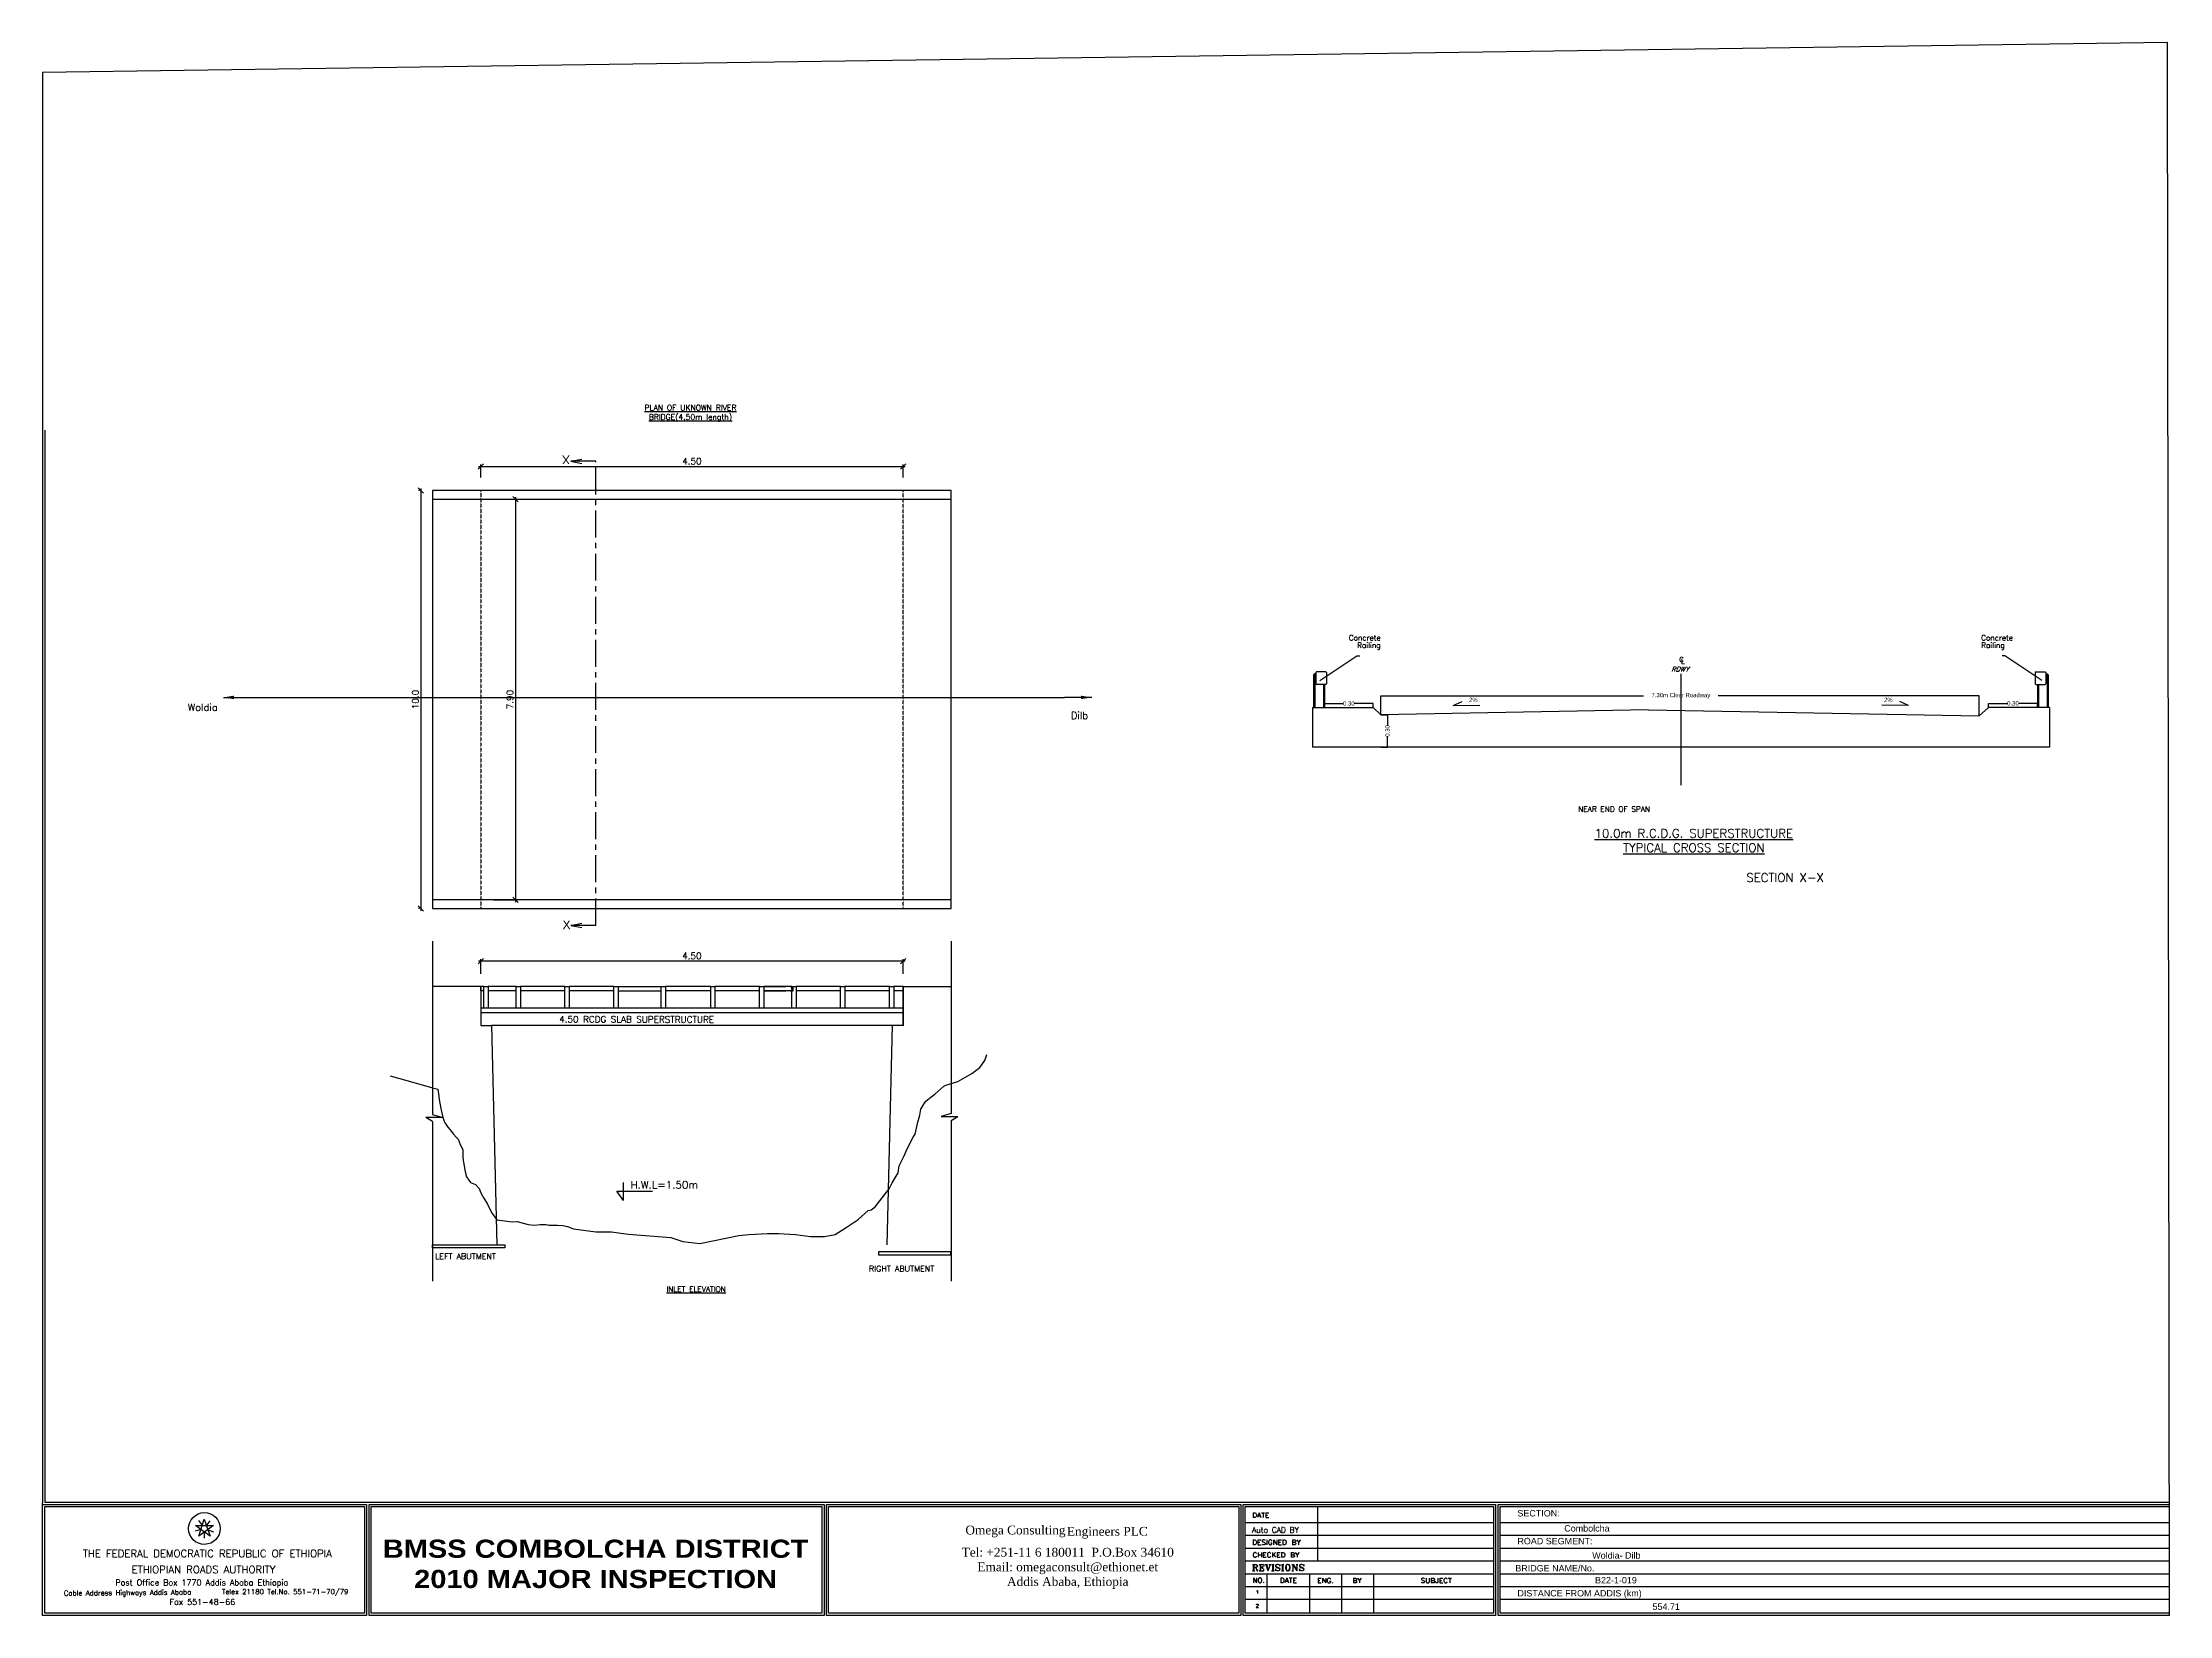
# Model space of a CAD drawing. Header units: inches. Extents: x 9 to 98716, y 6 to 73010.
import ezdxf
from ezdxf.enums import TextEntityAlignment as Align

# ---------------------------------------------------------------- set-up
doc = ezdxf.new("R2010")
doc.units = ezdxf.units.IN
doc.header["$MEASUREMENT"] = 0
doc.linetypes.add('CENTER', pattern=[2, 1.25, -0.25, 0.25, -0.25])
doc.linetypes.add('DASHED', pattern=[0.75, 0.5, -0.25])
for name, color, linetype in [('-25', 7, 'Continuous'), ('Conc surface', 2, 'Continuous'), ('CONCRETE', 2, 'Continuous'), ('Dim', 9, 'Continuous'), ('divsion', 3, 'Continuous'), ('Mas surface', 4, 'Continuous'), ('MISCELANEOUS', 7, 'Continuous'), ('Text', 3, 'Continuous'), ('TITLE BLOCK', 7, 'Continuous'), ('WALL', 2, 'Continuous')]:
    doc.layers.add(name, color=color, linetype=linetype)
doc.styles.add('30', font='ROMANT.SHX', dxfattribs={"height": 4})
doc.styles.add('50', font='romanc.shx')
doc.styles.add('ARIAL', font='arial.ttf', dxfattribs={"height": 15})
doc.styles.add('Logo', font='')
doc.styles.add('SIM_E25', font='simplex.shx')
doc.styles.add('T-25-100', font='romans.shx', dxfattribs={"height": 0.25})
doc.styles.add('Text100-2.25', font='romans.shx')
doc.styles.add('Text200-2.25', font='romans.shx')
doc.styles.add('Text200-3.0', font='romanc.shx')
doc.styles.add('Text50-2.0', font='romans.shx')
doc.styles.add('TIM2_5', font='times.ttf', dxfattribs={"height": 0.3})
doc.styles.get('Logo').set_extended_font_data('Arial Black')
doc.dimstyles.new('Dim100', dxfattribs={"dimtxt": 300, "dimasz": 250, "dimexe": 100, "dimexo": 600, "dimgap": 100, "dimtad": 1, "dimdec": 0, "dimzin": 0, "dimdsep": 46, "dimtxsty": 'Text100-2.25', "dimblk": 'OBLIQUE', "dimcen": 100, "dimdle": 100, "dimclrd": 256, "dimclre": 256, "dimclrt": 3, "dimadec": 0, "dimazin": 0, "dimtfac": 1, "dimtdec": 0, "dimtofl": 0, "dimtmove": 0, "dimatfit": 3, "dimfxl": 1, "dimtolj": 1, "dimtzin": 0, "dimarcsym": 0})
doc.dimstyles.new('Dim50', dxfattribs={"dimtxt": 300, "dimasz": 150, "dimexe": 150, "dimexo": 150, "dimgap": 75, "dimtad": 1, "dimdec": 0, "dimlfac": 0.5, "dimzin": 0, "dimdsep": 46, "dimtxsty": 'Text50-2.0', "dimblk": 'OBLIQUE', "dimcen": 100, "dimdle": 150, "dimclrd": 256, "dimclre": 256, "dimclrt": 3, "dimadec": 0, "dimazin": 0, "dimtfac": 1, "dimtdec": 0, "dimtofl": 0, "dimtmove": 0, "dimatfit": 3, "dimfxl": 1, "dimtolj": 1, "dimtzin": 0, "dimarcsym": 0})
doc.dimstyles.get("Standard").update_dxf_attribs({"dimtxt": 200, "dimasz": 0.18, "dimexe": 0.18, "dimexo": 0.0625, "dimgap": 0.09, "dimtad": 0, "dimdec": 4, "dimzin": 0, "dimdsep": 46, "dimtxsty": 'Standard', "dimcen": 0.09, "dimadec": 0, "dimazin": 0, "dimtfac": 1, "dimtdec": 4, "dimtofl": 0, "dimtmove": 0, "dimatfit": 3, "dimfxl": 1, "dimtolj": 1, "dimtzin": 0, "dimarcsym": 0})

msp = doc.modelspace()

# ---------------------------------------------------------------- texts
at = {"layer": '-25', "color": 7, "style": 'TIM2_5'}
for s, p in [('Omega Consulting', (42837.83335, 3766.345)), ('Engineers PLC', (47545.282, 3707.31273))]:
    msp.add_text(s, height=408.7255509, dxfattribs=at).set_placement(p)
at = {"layer": '-25', "color": 7, "insert": (47586.98758, 3145.45955), "char_height": 408.7255509, "width": 9736.0049472, "attachment_point": 2, "style": 'TIM2_5'}
msp.add_mtext('Tel: +251-11 6 180011  P.O.Box 34610\\PEmail: omegaconsult@ethionet.et \\PAddis Ababa, Ethiopia', dxfattribs=at)
at = {"style": 'ARIAL'}
for s, height, p in [('SECTION:', 297.335358, (68455.87079, 4600.23885)), ('Combolcha', 297.335358, (70631.26334, 3899.78629)), ('ROAD SEGMENT:', 297.3353577, (68455.87079, 3309.55575)), ('BRIDGE NAME/No.', 297.3353577, (68359.38523, 2048.62073)), ('Woldia- Dilb', 297.3353577, (71928.1058, 2642.95349)), ('DISTANCE FROM ADDIS (km)', 297.3353577, (68455.87079, 888.58902)), ('B22-1-019', 297.335358, (72058.59112, 1492.57573)), ('554.71', 297.335358, (74724.20377, 265.72984))]:
    msp.add_text(s, height=height, dxfattribs=at).set_placement(p)
at = {"char_height": 200, "width": 939.5131457}
for insert, attachment_point in [((66213.66871, 42602.90203), 1), ((85872.02835, 42602.90203), 3)]:
    msp.add_mtext('2%', dxfattribs=dict(at, insert=insert, attachment_point=attachment_point))
at = {"layer": 'Dim', "color": 3, "insert": (27581.03895, 27670.91476), "char_height": 300, "attachment_point": 5, "rotation": 359.8783838061, "style": 'Text200-2.25'}
msp.add_mtext('4.50 RCDG SLAB SUPERSTRUCTURE', dxfattribs=at)
at = {"layer": 'divsion', "style": '30', "width": 1}
for s, p in [('THE FEDERAL DEMOCRATIC REPUBLIC OF ETHIOPIA', (7659.16247, 2880.06136)), ('ETHIOPIAN ROADS AUTHORITY', (7479.58653, 2137.64255))]:
    msp.add_text(s, height=343.6965625, dxfattribs=at).set_placement(p, align=Align.MIDDLE)
at = {"layer": 'divsion', "color": 3, "style": '50', "oblique": 360, "width": 1}
msp.add_text('Cable Address Highways Addis Ababa', height=235.160806, rotation=0.5000018067, dxfattribs=at).set_placement((3954.56902, 1032.31278), align=Align.MIDDLE)
msp.add_text('Post Office Box 1770 Addis Ababa Ethiopia', height=271.3393915, dxfattribs=at).set_placement((7399.29255, 1497.91402), align=Align.MIDDLE)
at = {"layer": 'divsion', "color": 3, "style": '50', "width": 1}
for s, height, p in [('Telex 21180 Tel.No. 551-71-70/79', 235.160806, (11269.98665, 1091.51534)), ('Fax 551-48-66', 271.3393915, (7427.15505, 632.46444))]:
    msp.add_text(s, height=height, dxfattribs=at).set_placement(p, align=Align.MIDDLE)
at = {"layer": 'Text', "style": 'SIM_E25'}
for s, p in [('C', (75971.53141, 44262.01787)), ('L', (76050.88629, 44178.62853))]:
    msp.add_text(s, height=225, dxfattribs=at).set_placement(p)
at = {"layer": 'Text', "style": 'SIM_E25', "oblique": 20}
msp.add_text('RDWY', height=225, dxfattribs=at).set_placement((75592.75558, 43812.50236))
at = {"layer": 'Text', "color": 3}
for s, height, style, p in [('Woldia ', 335.3805, 'Text200-3.0', (6747.41608, 41987.65157)), ('Dilb', 335.3805, 'Text200-3.0', (47728.3449, 41608.05694, 0)), ('LEFT ABUTMENT', 270, 'Text100-2.25', (18224.43075, 16541.75996)), ('RIGHT ABUTMENT', 270, 'Text100-2.25', (38360.35952, 15967.36624))]:
    msp.add_text(s, height=height, dxfattribs=dict(at, style=style)).set_placement(p)
at = {"layer": 'Text', "color": 3, "attachment_point": 2, "style": 'Text200-2.25'}
for s, insert, char_height, width in [('{\\H0.6453x;\\LPLAN OF UKNOWN RIVER \\PBRIDGE(4.50m length)}', (30078.61, 56191.39196), 400, 9733.5944719), ('{\\Fromanc|c0;NEAR END OF SPAN}', (72944.47776, 37557.55923), 250, 11086.9563408), ('{\\Fromanc|c0;\\L10.0m R.C.D.G. SUPERSTRUCTURE\\PTYPICAL CROSS SECTION}', (76643.55636, 36505.27758), 400, 13050.0823387), ('{\\Fromanc|c0;SECTION X-X}', (80879.7231, 34452.54842), 400, 11086.9563408), ('{\\fArial|b0|i0|c0|p34;X}', (24328.54063, 32256.90196), 400, 8803.2697588), ('H.W.L=1.50m', (28863.87688, 20166.36701, 0), 350, 4941.7983673), ('{\\H0.625x;\\LINLET ELEVATION\\P\\H0.8x;\\l  }', (30340.44251, 15279.00285), 400, 9851.0003365)]:
    msp.add_mtext(s, dxfattribs=dict(at, insert=insert, char_height=char_height, width=width))
at = {"layer": 'Text', "color": 3, "extrusion": (0, 0, -1), "insert": (24298.33711, 53448.07188), "char_height": 400, "width": 8803.2697588, "attachment_point": 2, "text_direction": (1, 0, 0), "style": 'Text200-2.25'}
msp.add_mtext('{\\fArial|b0|i0|c0|p34;X}', dxfattribs=at)
at = {"layer": 'Text', "char_height": 250, "style": 'SIM_E25'}
for s, insert, attachment_point in [('Concrete', (62108.56483, 45509.08939), 3), ('Concrete', (89977.13224, 45509.08939), 1), ('Railing', (62108.56483, 45160.14732), 3), ('Railing', (89977.13224, 45160.14732), 1)]:
    msp.add_mtext(s, dxfattribs=dict(at, insert=insert, attachment_point=attachment_point))
at = {"layer": 'TITLE BLOCK', "style": 'T-25-100'}
msp.add_text('Auto CAD BY', height=254.3842045, rotation=359.9999999917, dxfattribs=at).set_placement((56141.47581, 3847.39268))
at = {"layer": 'TITLE BLOCK', "color": 5, "insert": (25675.74804, 4929.78863), "char_height": 842.4501801, "width": 63869.7437933, "attachment_point": 2, "style": 'Logo'}
msp.add_mtext('\\PBMSS COMBOLCHA DISTRICT\\P2010 MAJOR INSPECTION \\P ', dxfattribs=at)

# ---------------------------------------------------------------- blocks, each defined once
blk = doc.blocks.new('_Oblique')
at = {"color": 0, "lineweight": -2}
blk.add_line((-0.5, -0.5), (0.5, 0.5), dxfattribs=at)
blk = doc.blocks.new('*D17')
at = {"layer": 'Defpoints', "color": 0, "ltscale": 10}
for p in [(20345, 30369), (20345, 29191, 0), (39945, 29191, 0)]:
    blk.add_point(p, dxfattribs=at)
at = {"layer": 'Dim', "lineweight": -2, "ltscale": 10}
for p, q in [((40045, 30369), (20245, 30369)), ((20345, 29791), (20345, 30469)), ((39945, 29791), (39945, 30469))]:
    blk.add_line(p, q, dxfattribs=at)
at = {"layer": 'Dim', "lineweight": -2, "ltscale": 10, "xscale": 250, "yscale": 250, "zscale": 250, "rotation": 180}
blk.add_blockref('_Oblique', (20345, 30369), dxfattribs=at)
at = {"layer": 'Dim', "lineweight": -2, "ltscale": 10, "xscale": 250, "yscale": 250, "zscale": 250}
blk.add_blockref('_Oblique', (39945, 30369), dxfattribs=at)
at = {"layer": 'Dim', "color": 3, "ltscale": 10, "insert": (30145, 30619), "char_height": 300, "attachment_point": 5, "style": 'Text100-2.25'}
blk.add_mtext('\\A1;4.50', dxfattribs=at)
blk = doc.blocks.new('*D10')
at = {"layer": 'Defpoints', "color": 0, "ltscale": 10}
for p in [(39945, 53327), (20345, 52215), (39945, 52216, 0)]:
    blk.add_point(p, dxfattribs=at)
at = {"layer": 'Dim', "lineweight": -2, "ltscale": 10}
for p, q in [((20245, 53327), (40045, 53327)), ((20345, 52815), (20345, 53427)), ((39945, 52816), (39945, 53427))]:
    blk.add_line(p, q, dxfattribs=at)
at = {"layer": 'Dim', "lineweight": -2, "ltscale": 10, "xscale": 250, "yscale": 250, "zscale": 250, "rotation": 180}
blk.add_blockref('_Oblique', (20345, 53327), dxfattribs=at)
at = {"layer": 'Dim', "lineweight": -2, "ltscale": 10, "xscale": 250, "yscale": 250, "zscale": 250}
blk.add_blockref('_Oblique', (39945, 53327), dxfattribs=at)
at = {"layer": 'Dim', "color": 3, "ltscale": 10, "insert": (30145, 53577), "char_height": 300, "attachment_point": 5, "style": 'Text100-2.25'}
blk.add_mtext('\\A1;4.50', dxfattribs=at)
blk = doc.blocks.new('*D11')
at = {"layer": 'Defpoints', "color": 0, "ltscale": 10}
for p in [(20345, 51815), (20345, 33215), (21952, 33215)]:
    blk.add_point(p, dxfattribs=at)
at = {"layer": 'Dim', "lineweight": -2, "ltscale": 10}
for p, q in [((20945, 51815), (22052, 51815)), ((21952, 51915), (21952, 33115)), ((20945, 33215), (22052, 33215))]:
    blk.add_line(p, q, dxfattribs=at)
at = {"layer": 'Dim', "lineweight": -2, "ltscale": 10, "xscale": 250, "yscale": 250, "zscale": 250}
for p, rotation in [((21952, 51815), 90), ((21952, 33215), 270)]:
    blk.add_blockref('_Oblique', p, dxfattribs=dict(at, rotation=rotation))
at = {"layer": 'Dim', "color": 3, "ltscale": 10, "insert": (21702, 42515), "char_height": 300, "attachment_point": 5, "rotation": 90, "style": 'Text100-2.25'}
blk.add_mtext('\\A1;7.90', dxfattribs=at)
blk = doc.blocks.new('*D12')
at = {"layer": 'Defpoints', "color": 0, "ltscale": 10}
for p in [(18106, 52215), (17561, 32815), (18106, 32815, 0)]:
    blk.add_point(p, dxfattribs=at)
at = {"layer": 'Dim', "lineweight": -2, "ltscale": 10}
for p, q in [((17506, 52215), (17461, 52215)), ((17561, 52315), (17561, 32715)), ((17506, 32815), (17461, 32815))]:
    blk.add_line(p, q, dxfattribs=at)
at = {"layer": 'Dim', "lineweight": -2, "ltscale": 10, "xscale": 250, "yscale": 250, "zscale": 250}
for p, rotation in [((17561, 52215), 90), ((17561, 32815), 270)]:
    blk.add_blockref('_Oblique', p, dxfattribs=dict(at, rotation=rotation))
at = {"layer": 'Dim', "color": 3, "ltscale": 10, "insert": (17311, 42515), "char_height": 300, "attachment_point": 5, "rotation": 90, "style": 'Text100-2.25'}
blk.add_mtext('\\A1;10.0', dxfattribs=at)
blk = doc.blocks.new('*D13')
at = {"color": 0, "lineweight": -2}
for p, q in [((62111, 41809), (62111, 42695)), ((62111, 42694), (74309, 42694)), ((89887, 42694), (77776, 42694)), ((89887, 41756), (89887, 42695))]:
    blk.add_line(p, q, dxfattribs=at)
at = {"color": 0}
for points in [[(62111, 42694), (62111, 42694), (62111, 42694)], [(89887, 42694), (89887, 42694), (89887, 42694)]]:
    blk.add_solid(points, dxfattribs=at)
at = {"layer": 'Defpoints', "color": 0}
for p in [(89887, 42694), (62111, 41809), (89887, 41756)]:
    blk.add_point(p, dxfattribs=at)
at = {"color": 0, "insert": (76043, 42694), "char_height": 200, "attachment_point": 5}
blk.add_mtext('\\A1;7.30m Clear Roadway', dxfattribs=at)
blk = doc.blocks.new('*D14')
at = {"color": 0, "lineweight": -2}
for p, q in [((62111, 41809), (62421, 41809)), ((62421, 41809), (62421, 41328)), ((62421, 40313), (62421, 40794)), ((62111, 40312), (62421, 40312))]:
    blk.add_line(p, q, dxfattribs=at)
at = {"color": 0}
for points in [[(62421, 41809), (62421, 41809), (62421, 41809)], [(62421, 40313), (62421, 40313), (62421, 40312)]]:
    blk.add_solid(points, dxfattribs=at)
at = {"layer": 'Defpoints', "color": 0}
for p in [(62111, 41809), (62111, 40312), (62421, 40312)]:
    blk.add_point(p, dxfattribs=at)
at = {"color": 0, "insert": (62421, 41061), "char_height": 200, "attachment_point": 5, "rotation": 90}
blk.add_mtext('\\A1;0.30', dxfattribs=at)
blk = doc.blocks.new('*D15')
at = {"color": 0, "lineweight": -2}
for p, q in [((59499, 42154), (59499, 42337)), ((59499, 42337), (60365, 42337)), ((61765, 42337), (60899, 42337)), ((61765, 42145), (61765, 42337))]:
    blk.add_line(p, q, dxfattribs=at)
at = {"color": 0}
for points in [[(59499, 42337), (59499, 42337), (59499, 42337)], [(61765, 42337), (61765, 42337), (61765, 42337)]]:
    blk.add_solid(points, dxfattribs=at)
at = {"layer": 'Defpoints', "color": 0}
for p in [(59499, 42154), (61765, 42337), (61765, 42145)]:
    blk.add_point(p, dxfattribs=at)
at = {"color": 0, "insert": (60632, 42337), "char_height": 200, "attachment_point": 5}
blk.add_mtext('\\A1;0.30', dxfattribs=at)
blk = doc.blocks.new('*D16')
at = {"color": 0, "lineweight": -2}
for p, q in [((90320, 42145), (90320, 42340)), ((90321, 42340), (91187, 42340)), ((92586, 42340), (91720, 42340)), ((92587, 42154), (92587, 42340))]:
    blk.add_line(p, q, dxfattribs=at)
at = {"color": 0}
for points in [[(90321, 42340), (90321, 42340), (90320, 42340)], [(92586, 42340), (92586, 42340), (92587, 42340)]]:
    blk.add_solid(points, dxfattribs=at)
at = {"layer": 'Defpoints', "color": 0}
for p in [(90320, 42340), (90320, 42145), (92587, 42154)]:
    blk.add_point(p, dxfattribs=at)
at = {"color": 0, "insert": (91453, 42340), "char_height": 200, "attachment_point": 5}
blk.add_mtext('\\A1;0.30', dxfattribs=at)

# ---------------------------------------------------------------- dimensions: what is measured, and where the dimension line sits
for base, p1, p2, picture, middle in [((61765.36782, 42336.53761), (59499.07071, 42153.79729), (61765.36782, 42144.59336), '*D15', (60632.21927, 42336.53761)), ((90320.32924, 42339.94952), (92586.62635, 42153.79729), (90320.32924, 42144.59336), '*D16', (91453.47779, 42339.94952))]:
    dim = msp.add_linear_dim(base=base, p1=p1, p2=p2, text='0.30', dimstyle='Standard')
    dim.commit()
    dim.dimension.update_dxf_attribs({"geometry": picture, "text_midpoint": middle})
dim = msp.add_linear_dim(base=(89887.33688, 42694.36108), p1=(62110.50397, 41809.36821), p2=(89887.33688, 41755.76191), text='7.30m Clear Roadway', dimstyle='Standard')
dim.commit()
dim.dimension.update_dxf_attribs({"geometry": '*D13', "text_midpoint": (76042.84853, 42694.36108), "dimtype": 160})
dim = msp.add_linear_dim(base=(62421.3061, 40312.41295), p1=(62110.50397, 41809.36821), p2=(62110.50397, 40312.41295), angle=90, text='0.30', dimstyle='Standard')
dim.commit()
dim.dimension.update_dxf_attribs({"geometry": '*D14', "text_midpoint": (62421.3061, 41060.89058)})
at = {"layer": 'Dim', "ltscale": 10}
for base, p1, p2, picture, middle in [((39944.78825, 53326.51214), (20344.78825, 52214.89503), (39944.78825, 52216.46952, 0), '*D10', (30144.78825, 53576.51214)), ((20344.78825, 30368.94546, 0), (39944.78825, 29190.59183, 0), (20344.78825, 29190.59142), '*D17', (30144.78825, 30618.94546, 0))]:
    dim = msp.add_linear_dim(base=base, p1=p1, p2=p2, text='4.50', dimstyle='Dim100', dxfattribs=at)
    dim.commit()
    dim.dimension.update_dxf_attribs({"geometry": picture, "text_midpoint": middle})
for base, p1, p2, text, picture, middle in [((17560.88759, 32814.71519), (18106.04421, 52214.71519), (18106.04421, 32814.71519, 0), '10.0', '*D12', (17310.88759, 42514.71519)), ((21952.36963, 33214.71519), (20344.78825, 51814.71519), (20344.78825, 33214.71519), '7.90', '*D11', (21702.36963, 42514.71519))]:
    dim = msp.add_linear_dim(base=base, p1=p1, p2=p2, angle=90, text=text, dimstyle='Dim100', dxfattribs=at)
    dim.commit()
    dim.dimension.update_dxf_attribs({"geometry": picture, "text_midpoint": middle})

# ---------------------------------------------------------------- linework, layer by layer
at = {"color": 6, "linetype": 'DASHED'}
msp.add_line((76042.84853, 43716.2963), (76042.84853, 38530.09181), dxfattribs=at)
at = {"color": 2}
for p, q in [((58942.84853, 42144.59336), (61765.36782, 42144.59336)), ((58942.84853, 42144.53086), (58942.84853, 40312.41295)), ((61765.36782, 42144.59336), (62110.50397, 41809.36821)), ((90320.32924, 42144.59336), (89887.33688, 41755.76191)), ((93142.84853, 42144.59336), (90320.32924, 42144.59336)), ((93142.84853, 42144.59336), (93142.84853, 40312.41295)), ((93142.84853, 40312.41295), (58942.84853, 40312.41295))]:
    msp.add_line(p, q, dxfattribs=at)
for p, q in [((65477.43951, 42235.66902), (65889.73288, 42424.12091)), ((65477.43951, 42235.66902), (66718.03745, 42258.50576)), ((86608.25756, 42235.66902), (85367.65961, 42258.50576)), ((86608.25756, 42235.66902), (86195.96419, 42424.12091))]:
    msp.add_line(p, q)
at = {"layer": 'Conc surface'}
for p, q in [((20482.95168, 29190.5916), (20344.78825, 29190.59142)), ((20344.78825, 28992.60534), (20344.78825, 29190.59142)), ((20482.95168, 28992.60534), (20344.78825, 28992.60534)), ((21983.10753, 29190.5916), (20682.54843, 29190.5916)), ((21983.10753, 28992.60534), (20682.54843, 28992.60534)), ((24250.18546, 29190.5916), (22182.70428, 29190.5916)), ((24250.18546, 28992.60534), (22182.70428, 28992.60534)), ((26516.26338, 29190.5916, 0), (24449.7822, 29190.5916, 0)), ((26516.26338, 28992.60534, 0), (24449.7822, 28992.60534, 0)), ((26715.86013, 29190.5916, 0), (28715.53208, 29190.5916, 0)), ((26715.86013, 28992.60534, 0), (28715.53208, 28992.60534, 0)), ((31015.61001, 29190.5916, 0), (28915.12883, 29190.5916, 0)), ((31015.61001, 28992.60534, 0), (28915.12883, 28992.60534, 0)), ((33282.68793, 29190.5916, 0), (31215.20675, 29190.5916, 0)), ((33282.68793, 28992.60534, 0), (31215.20675, 28992.60534, 0)), ((33277.52554, 29190.5916), (33139.36212, 29190.59142)), ((33277.52554, 28992.60534), (33139.36212, 28992.60534)), ((34777.68139, 29190.5916), (33477.12229, 29190.5916)), ((34777.68139, 28992.60534), (33477.12229, 28992.60534)), ((33482.28468, 29190.5916, 0), (34506.74522, 29190.5916, 0)), ((33482.28468, 28992.60534, 0), (34506.74522, 28992.60534, 0)), ((34706.34197, 29190.5916, 0), (34844.5054, 29190.59142, 0)), ((34706.34197, 28992.60534), (34844.5054, 28992.60534, 0)), ((34844.5054, 28992.60534, 0), (34844.5054, 29190.59142, 0)), ((37044.75932, 29190.5916), (34977.27814, 29190.5916)), ((37044.75932, 28992.60534), (34977.27814, 28992.60534)), ((39310.83724, 29190.5916, 0), (37244.35607, 29190.5916, 0)), ((39310.83724, 28992.60534, 0), (37244.35607, 28992.60534, 0)), ((39944.78825, 29190.59183, 0), (39510.43399, 29190.5916, 0)), ((39944.78825, 28992.60552, 0), (39510.43399, 28992.60552, 0))]:
    msp.add_line(p, q, dxfattribs=at)
at = {"layer": 'Conc surface', "color": 1}
for p, q in [((20344.78825, 27986.54725), (20344.78825, 27386.70043)), ((20344.78825, 27986.54725), (20344.78825, 27386.70043)), ((39944.78825, 27386.70043, 0), (20844.78825, 27386.70043))]:
    msp.add_line(p, q, dxfattribs=at)
at = {"layer": 'Conc surface', "elevation": 0}
for points in [[(20482.95168, 29190.5916), (20682.54843, 29190.5916), (20682.54843, 28186.54725), (20482.95168, 28186.54725)], [(21983.10753, 29190.5916), (22182.70428, 29190.5916), (22182.70428, 28186.54725), (21983.10753, 28186.54725)], [(24250.18546, 29190.5916), (24449.7822, 29190.5916), (24449.7822, 28186.54725), (24250.18546, 28186.54725)], [(26516.26338, 29190.5916), (26715.86013, 29190.5916), (26715.86013, 28186.54725), (26516.26338, 28186.54725)], [(28715.53208, 29190.5916), (28915.12883, 29190.5916), (28915.12883, 28186.54725), (28715.53208, 28186.54725)], [(31015.61001, 29190.5916), (31215.20675, 29190.5916), (31215.20675, 28186.54725), (31015.61001, 28186.54725)], [(33277.52554, 29190.5916), (33477.12229, 29190.5916), (33477.12229, 28186.54725), (33277.52554, 28186.54725)], [(33282.68793, 29190.5916), (33482.28468, 29190.5916), (33482.28468, 28186.54725), (33282.68793, 28186.54725)], [(34777.68139, 29190.5916), (34977.27814, 29190.5916), (34977.27814, 28186.54725), (34777.68139, 28186.54725)], [(37044.75932, 29190.5916), (37244.35607, 29190.5916), (37244.35607, 28186.54725), (37044.75932, 28186.54725)], [(39310.83724, 29190.5916), (39510.43399, 29190.5916), (39510.43399, 28186.54725), (39310.83724, 28186.54725)]]:
    msp.add_lwpolyline(points, close=True, dxfattribs=at)
at = {"layer": 'CONCRETE'}
for q in [(62110.50397, 41809.36821), (89887.33688, 41755.76191)]:
    msp.add_line((74542.84853, 42038.22092), q, dxfattribs=at)
at = {"layer": 'Dim', "color": 1, "ltscale": 10}
for p, q in [((42183.5323, 52216.64936, 0), (18106.04421, 52214.71519)), ((18106.04421, 52214.71519, 0), (18106.04421, 32814.71519, 0)), ((42183.5323, 32814.71519, 0), (42183.5323, 52216.64936, 0)), ((9451.62874, 42614.71519, 0), (47430.33072, 42614.71519, 0)), ((18106.04421, 32814.71519, 0), (42183.5323, 32814.71519, 0)), ((39944.78825, 28186.54725), (20344.78825, 28186.54725)), ((20344.78825, 27986.54725), (39944.78825, 27986.54725))]:
    msp.add_line(p, q, dxfattribs=at)
at = {"layer": 'Dim', "color": 3, "ltscale": 10}
for p, q in [((18106.04421, 51814.71519), (39944.78825, 51814.71519, 0)), ((42183.5323, 33214.71519), (18106.04421, 33214.71519))]:
    msp.add_line(p, q, dxfattribs=at)
at = {"layer": 'Dim', "color": 3, "linetype": 'DASHED', "ltscale": 10}
for p, q in [((20344.78825, 52214.89503), (20344.78825, 32814.71519)), ((39944.78825, 32814.71519, 0), (39944.78825, 52216.46952, 0))]:
    msp.add_line(p, q, dxfattribs=at)
at = {"layer": 'Dim', "ltscale": 10}
for p, q in [((39944.78825, 51814.71519, 0), (42183.5323, 51814.71519)), ((20344.78825, 28186.54725), (20344.78825, 27986.54725)), ((39944.78825, 27986.54725), (39944.78825, 28186.54725))]:
    msp.add_line(p, q, dxfattribs=at)
msp.add_lwpolyline([(16147.15589, 25045.60871), (17294.92213, 24722.66231), (18106.04421, 24494.4373), (18352.32051, 24425.14267), (18394.19135, 24109.06431), (18415.49156, 23948.27143), (18415.49156, 23948.27143), (18491.18579, 23527.76095), (18491.18579, 23527.76095), (18579.27027, 23123.76966), (18579.27027, 23123.76966), (18682.2207, 22873.05002), (18717.72722, 22813.94012), (18772.95913, 22723.30517), (18832.13653, 22652.37336), (18985.99703, 22475.04366), (19064.90023, 22364.70541), (19064.90023, 22364.70541), (19226.6513, 22183.43519), (19293.71885, 22104.62199), (19385.38544, 21864.80668), (19385.38544, 21864.80668), (19509.77079, 21627.61433), (19509.77079, 21627.61433), (19521.07859, 21413.0119), (19521.07859, 21277.47331), (19532.38597, 21130.64001), (19532.38597, 21130.64001), (19555.00157, 20949.92207), (19555.00157, 20949.92207), (19611.54055, 20690.13995), (19611.54055, 20690.13995), (19644.09767, 20540.54835), (19682.37166, 20364.68915), (19792.46447, 20215.7554), (19874.42404, 20104.88035), (19874.42404, 20104.88035), (20097.77374, 20012.44769), (20097.77374, 20012.44769), (20267.38987, 19820.43486), (20346.54403, 19617.12715), (20493.54457, 19368.63991), (20651.85331, 19097.56307), (20753.62306, 18894.25536), (20878.008, 18657.063), (21086.06652, 18362.79379), (21805.24362, 18273.03734), (22031.39831, 18284.33222), (22540.2471, 18148.79381), (22834.24857, 18126.20404), (23105.63446, 18148.79381), (23377.02034, 18148.79381), (23512.71349, 18114.90916), (23580.55985, 18114.90916), (23908.48472, 18114.90916), (24157.25501, 18103.61428), (24372.10232, 18058.43475), (24643.4882, 17956.78098), (25683.80096, 17809.94751), (26068.26439, 17809.94751), (26418.80444, 17809.94751), (26848.49906, 17753.47327), (27199.03911, 17708.29374), (29174.10983, 17547.08636), (29728.79458, 17362.40198), (30514.59778, 17270.05987), (32317.32262, 17639.42847), (32779.55992, 17685.59969), (33657.81017, 17731.77074), (34166.27099, 17731.77074), (34952.07419, 17685.59969), (35645.42993, 17593.25742), (36292.56214, 17593.25742), (36801.02296, 17685.59969), (37309.48378, 18008.79723), (37864.16854, 18378.16583), (38326.40543, 18793.70565), (38465.07682, 18839.8767), (38649.97133, 18978.38986), (39297.10354, 19809.46933), (39435.77453, 20086.49582), (39713.1169, 20548.20669), (39759.34084, 20871.40423), (39851.78789, 21056.08861), (39990.45928, 21333.1151), (40129.13027, 21656.31264), (40406.47264, 22210.36562), (40498.9201, 22348.87895), (40637.59109, 22902.93193), (40730.03855, 23226.12947), (40776.26248, 23503.15596), (40914.93346, 23734.01139), (41007.38092, 23872.52456), (41238.49937, 24057.20894), (41423.39429, 24195.7221), (41839.40765, 24565.09086), (41931.85511, 24611.26191), (42486.53986, 24795.9463), (43133.67167, 25165.31489), (43503.4615, 25442.34138), (43734.57995, 25765.53892), (43827.02741, 26042.56541)], dxfattribs=at)
at = {"layer": 'divsion', "color": 5}
for p, q in [((7313.33492, 3980.4151), (7091.20066, 3917.64943)), ((7103.03883, 4174.31455), (7936.7395, 4181.59017)), ((7362.29998, 3989.38537), (7103.03883, 4174.31455)), ((7266.53799, 3685.6671), (7517.24614, 4480.81186)), ((7936.7395, 4181.59017), (7266.53799, 3685.6671)), ((7266.53799, 3685.6671), (7362.29998, 3989.38537)), ((7397.82187, 4220.89016), (7269.48491, 4412.75675)), ((7522.53219, 3875.09286), (7362.29998, 3989.38537)), ((7517.24614, 4480.81186), (7781.79334, 3690.16368)), ((7652.63515, 4214.84918), (7795.45281, 4396.19492)), ((7725.63147, 3970.64058), (7942.23459, 3890.85182)), ((7515.93239, 3825.75235), (7506.98283, 3595.09444)), ((7781.79334, 3690.16368), (7522.53219, 3875.09286))]:
    msp.add_line(p, q, dxfattribs=at)
msp.add_ellipse((7521.07116, 4042.50947), major_axis=(-6.42099, 735.77211), ratio=0.9999999689, start_param=-1.5707962983, end_param=4.7123890089, dxfattribs=at)
at = {"layer": 'Mas surface', "linetype": 'CENTER', "lineweight": 30, "ltscale": 3000}
for p, q in [((24531.80989, 53573.13876), (25036.98253, 53669.1609)), ((25690.69014, 53573.13876), (24531.80989, 53573.13876)), ((24531.80989, 53573.13876), (25036.98253, 53477.11663)), ((24531.80989, 32035.81294), (25036.98253, 32131.83508)), ((25690.69014, 32035.81294), (24531.80989, 32035.81294)), ((24531.80989, 32035.81294), (25036.98253, 31939.79081))]:
    msp.add_line(p, q, dxfattribs=at)
at = {"layer": 'Mas surface', "linetype": 'CENTER', "lineweight": 30, "ltscale": 1000}
msp.add_line((25690.69014, 32035.81294), (25690.69014, 53573.13876), dxfattribs=at)
at = {"layer": 'Mas surface'}
for p, q in [((18106.04421, 31305.27038), (18106.04421, 23259.91459)), ((42183.5323, 31305.27038, 0), (42183.5323, 23303.13956)), ((20344.78825, 29190.59142), (18106.04421, 29190.5916)), ((20344.78825, 29190.59142), (20344.78825, 27386.70043)), ((39944.78825, 29190.59183, 0), (42183.5323, 29190.59201, 0)), ((39944.78825, 29190.59183, 0), (39944.78825, 27371.71385, 0)), ((39944.78825, 27386.70043, 0), (39944.78825, 29190.59142, 0)), ((20344.78825, 27386.70043), (20845.14113, 27386.70043)), ((20844.78825, 27386.70043), (21098.22089, 17207.629)), ((39444.78825, 27386.70043, 0), (39191.35561, 17207.629, 0)), ((18579.27027, 23123.76966), (17798.46248, 23123.76966)), ((18106.04421, 22932.54154), (17798.46248, 23123.76966)), ((18106.04421, 23259.91459), (18579.27027, 23123.76966)), ((18106.04421, 22932.54154), (18106.04421, 15526.30439)), ((42183.5323, 23303.13956), (41710.30623, 23166.99463)), ((41710.30623, 23166.99463), (42491.11403, 23166.99463)), ((42183.5323, 22975.76651), (42491.11403, 23166.99463)), ((42183.5323, 22975.76651), (42183.5323, 15526.30439))]:
    msp.add_line(p, q, dxfattribs=at)
at = {"layer": 'MISCELANEOUS'}
for p, q in [((26962.65995, 19272.4304, 0), (26962.65995, 20107.15831, 0)), ((26962.65995, 19272.4304, 0), (26664.2137, 19691.71543, 0)), ((26664.2137, 19691.71543, 0), (28322.39723, 19691.71543, 0))]:
    msp.add_line(p, q, dxfattribs=at)
at = {"layer": 'TITLE BLOCK', "color": 5}
for p, q in [((108.81676, 55013.86394), (108.81676, 5259.74872)), ((108.81676, 5259.74872), (98707.52763, 5259.74872)), ((108.81676, 5059.22576), (14950.462, 5059.22576)), ((108.81676, 105.93586), (108.81676, 5059.22576)), ((108.81676, 5059.22576), (14950.462, 5059.22576)), ((108.81676, 105.93586), (108.81676, 5059.22576)), ((14950.462, 5059.22576), (14950.462, 105.93586)), ((14950.462, 5059.22576), (14950.462, 105.93586)), ((15260.1517, 5059.22576), (36175.35328, 5059.22576)), ((15260.1517, 105.93586), (15260.1517, 5059.22576)), ((36175.35328, 5059.22576), (36175.35328, 105.93586)), ((36485.04298, 5059.22576), (55520.48328, 5059.22576)), ((36485.04298, 105.93586), (36485.04298, 5059.22576)), ((55520.48328, 5059.22576), (55520.48328, 105.93586)), ((55824.41081, 5059.10898), (67344.57202, 5059.10898)), ((55824.41081, 105.81908), (55824.41081, 5059.10898)), ((67344.57202, 5059.10898), (67344.57202, 105.81908)), ((67660.02389, 5059.22576), (98707.8672, 5059.22576)), ((67660.02389, 105.93586), (67660.02389, 5059.22576)), ((14950.462, 105.93586), (108.81676, 105.93586)), ((14950.462, 105.93586), (108.81676, 105.93586)), ((14950.462, 105.93586), (108.81676, 105.93586)), ((36175.35328, 105.93586), (15260.1517, 105.93586)), ((55520.48328, 105.93586), (36485.04298, 105.93586)), ((67344.57202, 105.81908), (55824.41081, 105.81908)), ((98716.25533, 105.93586), (67660.02389, 105.93586))]:
    msp.add_line(p, q, dxfattribs=at)
at = {"layer": 'TITLE BLOCK', "color": 210}
for p, q in [((8.5522, 5.67129), (8.5522, 5239.75171)), ((8.5522, 5.67129), (8.5522, 5239.75171)), ((8.5522, 5159.49032), (15050.72656, 5159.49032)), ((8.5522, 5159.49032), (15050.72656, 5159.49032)), ((15050.72656, 5159.49032), (15050.72656, 5.67129)), ((15050.72656, 5159.49032), (15050.72656, 5.67129)), ((15159.88714, 5159.49032), (36275.61784, 5159.49032)), ((15159.88714, 5.67129), (15159.88714, 5159.49032)), ((36275.61784, 5159.49032), (36275.61784, 5.67129)), ((36384.77841, 5159.49032), (55620.74784, 5159.49032)), ((36384.77841, 5.67129), (36384.77841, 5159.49032)), ((55620.74784, 5159.49032), (55620.74784, 5.67129)), ((55724.14625, 5159.37354), (67444.83658, 5159.37354)), ((55724.14625, 5.55452), (55724.14625, 5159.37354)), ((67444.83658, 5159.37354), (67444.83658, 5.55452)), ((67559.75932, 5.67129), (67559.75932, 5159.49032)), ((67559.75932, 5159.49032), (98707.69741, 5159.49032)), ((15050.72656, 5.67129), (8.5522, 5.67129)), ((15050.72656, 5.67129), (8.5522, 5.67129)), ((36275.61784, 5.67129), (15159.88714, 5.67129)), ((55620.74784, 5.67129), (36384.77841, 5.67129)), ((67444.83658, 5.55452), (55724.14625, 5.55452)), ((98716.42512, 5.67129), (67559.75932, 5.67129))]:
    msp.add_line(p, q, dxfattribs=at)
msp.add_lwpolyline([(98716.42512, 5.67129), (98623.10198, 73010.41129), (8.5522, 71623.00076), (8.5522, 5239.75171)], dxfattribs=at)
at = {"layer": 'TITLE BLOCK', "color": 7}
for points in [[(59197.72569, 2525.40898), (59197.72569, 5059.10898)], [(67344.57202, 4308.2647), (55824.41081, 4308.2647)], [(56191.67009, 4775.38333), (56191.67009, 4550.85075)], [(56191.67009, 4775.38333), (56268.74844, 4775.38333), (56298.90953, 4765.32963), (56322.36816, 4741.87101), (56332.42185, 4721.76361), (56342.47555, 4688.25128), (56342.47555, 4634.63156), (56332.42185, 4604.47047), (56322.36816, 4584.36308), (56298.90953, 4560.90445), (56268.74844, 4550.85075), (56191.67009, 4550.85075)], [(56469.82239, 4775.38333), (56386.04158, 4550.85075)], [(56416.20267, 4624.57787), (56523.44211, 4624.57787)], [(56469.82239, 4775.38333), (56553.6032, 4550.85075)], [(56577.06183, 4775.38333), (56724.51606, 4775.38333)], [(56650.78895, 4775.38333), (56650.78895, 4550.85075)], [(56778.13578, 4775.38333), (56915.53632, 4775.38333)], [(56778.13578, 4775.38333), (56778.13578, 4550.85075)], [(56778.13578, 4668.14389), (56861.9166, 4668.14389)], [(56778.13578, 4550.85075), (56915.53632, 4550.85075)], [(98709.13891, 4308.2647), (67660.02389, 4308.2647)], [(67344.57202, 3715.09654), (55824.41081, 3715.09654)], [(67344.57202, 3118.57714), (55824.41081, 3118.57714)], [(56195.02132, 3510.67135), (56195.02132, 3289.49)], [(56195.02132, 3510.67135), (56268.74844, 3510.67135), (56298.90953, 3500.61765), (56322.36816, 3480.51026), (56332.42185, 3457.05163), (56342.47555, 3426.89054), (56342.47555, 3373.27082), (56332.42185, 3339.75849), (56322.36816, 3319.6511), (56298.90953, 3299.5437), (56268.74844, 3289.49), (56195.02132, 3289.49)], [(56416.20267, 3510.67135), (56416.20267, 3289.49)], [(56416.20267, 3510.67135), (56556.95444, 3510.67135)], [(56416.20267, 3403.43191), (56503.33471, 3403.43191)], [(56416.20267, 3289.49), (56556.95444, 3289.49)], [(56758.02839, 3480.51026), (56737.92099, 3500.61765), (56704.40867, 3510.67135), (56660.84264, 3510.67135), (56630.68155, 3500.61765), (56607.22292, 3480.51026), (56607.22292, 3457.05163), (56620.62785, 3436.94424), (56630.68155, 3426.89054), (56650.78895, 3416.83684), (56714.46237, 3393.37821), (56737.92099, 3383.32451), (56747.97469, 3373.27082), (56758.02839, 3353.16342), (56758.02839, 3319.6511), (56737.92099, 3299.5437), (56704.40867, 3289.49), (56660.84264, 3289.49), (56630.68155, 3299.5437), (56607.22292, 3319.6511)], [(56831.7555, 3510.67135), (56831.7555, 3289.49)], [(57066.34178, 3457.05163), (57056.28809, 3480.51026), (57032.82946, 3500.61765), (57012.72206, 3510.67135), (56969.15604, 3510.67135), (56949.04864, 3500.61765), (56928.94125, 3480.51026), (56915.53632, 3457.05163), (56905.48262, 3426.89054), (56905.48262, 3373.27082), (56915.53632, 3339.75849), (56928.94125, 3319.6511), (56949.04864, 3299.5437), (56969.15604, 3289.49), (57012.72206, 3289.49), (57032.82946, 3299.5437), (57056.28809, 3319.6511), (57066.34178, 3339.75849), (57066.34178, 3373.27082)], [(57012.72206, 3373.27082), (57066.34178, 3373.27082)], [(57140.0689, 3510.67135), (57287.52313, 3289.49)], [(57140.0689, 3510.67135), (57140.0689, 3289.49)], [(57287.52313, 3510.67135), (57287.52313, 3289.49)], [(57374.65518, 3510.67135), (57512.05571, 3510.67135)], [(57374.65518, 3510.67135), (57374.65518, 3289.49)], [(57374.65518, 3403.43191), (57458.43599, 3403.43191)], [(57374.65518, 3289.49), (57512.05571, 3289.49)], [(57575.72913, 3510.67135), (57575.72913, 3289.49)], [(57575.72913, 3510.67135), (57649.45625, 3510.67135), (57682.96857, 3500.61765), (57703.07597, 3480.51026), (57713.12967, 3457.05163), (57723.18336, 3426.89054), (57723.18336, 3373.27082), (57713.12967, 3339.75849), (57703.07597, 3319.6511), (57682.96857, 3299.5437), (57649.45625, 3289.49), (57575.72913, 3289.49)], [(58021.44306, 3510.67135), (58118.6288, 3510.67135), (58148.7899, 3500.61765), (58158.8436, 3490.56396), (58172.24853, 3467.10533), (58172.24853, 3446.99793), (58158.8436, 3426.89054), (58148.7899, 3416.83684), (58118.6288, 3403.43191)], [(58021.44306, 3510.67135), (58021.44306, 3289.49)], [(58021.44306, 3403.43191), (58118.6288, 3403.43191), (58148.7899, 3393.37821), (58158.8436, 3383.32451), (58172.24853, 3363.21712), (58172.24853, 3329.70479), (58158.8436, 3309.5974), (58148.7899, 3299.5437), (58118.6288, 3289.49), (58021.44306, 3289.49)], [(58212.46332, 3510.67135), (58299.59536, 3403.43191), (58299.59536, 3289.49)], [(58383.37618, 3510.67135), (58299.59536, 3403.43191)], [(98710.14341, 3715.09654), (67660.02389, 3715.09654)], [(98711.15358, 3118.57714), (67660.02389, 3118.57714)], [(67344.57202, 2525.40898), (55824.41081, 2525.40898)], [(56158.15776, 2374.60352), (56329.07062, 2374.60352), (56369.28541, 2361.19859), (56382.69034, 2347.79366), (56399.44651, 2317.63256), (56399.44651, 2290.8227), (56382.69034, 2264.01284), (56369.28541, 2247.25668), (56329.07062, 2233.85175), (56228.53365, 2233.85175)], [(56158.15776, 2079.69505), (56272.09967, 2079.69505)], [(56171.56269, 2374.60352), (56198.37255, 2361.19859)], [(56198.37255, 2093.09998), (56171.56269, 2079.69505)], [(56184.96762, 2374.60352), (56198.37255, 2347.79366)], [(56198.37255, 2106.50491), (56184.96762, 2079.69505)], [(56352.52925, 2873.93717), (56342.47555, 2897.39579), (56319.01692, 2917.50319), (56298.90953, 2927.55689), (56255.34351, 2927.55689), (56235.23611, 2917.50319), (56215.12872, 2897.39579), (56205.07502, 2873.93717), (56191.67009, 2843.77607), (56191.67009, 2790.15635), (56205.07502, 2756.64403), (56215.12872, 2736.53663), (56235.23611, 2716.42924), (56255.34351, 2706.37554), (56298.90953, 2706.37554), (56319.01692, 2716.42924), (56342.47555, 2736.53663), (56352.52925, 2756.64403)], [(56198.37255, 2374.60352), (56198.37255, 2079.69505)], [(56215.12872, 2361.19859), (56215.12872, 2093.09998)], [(56228.53365, 2374.60352), (56228.53365, 2079.69505)], [(56241.93858, 2374.60352), (56228.53365, 2347.79366)], [(56255.34351, 2374.60352), (56228.53365, 2361.19859)], [(56228.53365, 2106.50491), (56241.93858, 2079.69505)], [(56228.53365, 2093.09998), (56255.34351, 2079.69505)], [(56285.5046, 2233.85175), (56312.31446, 2220.44682), (56329.07062, 2190.28573), (56355.88048, 2106.50491), (56369.28541, 2079.69505), (56399.44651, 2079.69505), (56412.85144, 2106.50491), (56412.85144, 2133.31477)], [(56312.31446, 2220.44682), (56329.07062, 2207.04189), (56369.28541, 2119.90984), (56382.69034, 2106.50491), (56399.44651, 2106.50491), (56412.85144, 2119.90984)], [(56329.07062, 2374.60352), (56355.88048, 2361.19859), (56369.28541, 2334.38873), (56369.28541, 2277.41777), (56355.88048, 2247.25668), (56329.07062, 2233.85175)], [(56355.88048, 2133.31477), (56369.28541, 2106.50491), (56382.69034, 2093.09998), (56399.44651, 2093.09998)], [(56369.28541, 2347.79366), (56382.69034, 2317.63256), (56382.69034, 2290.8227), (56369.28541, 2264.01284)], [(56426.25637, 2927.55689), (56426.25637, 2706.37554)], [(56426.25637, 2820.31745), (56577.06183, 2820.31745)], [(56469.82239, 2374.60352), (56694.35497, 2374.60352), (56694.35497, 2290.8227)], [(56469.82239, 2079.69505), (56694.35497, 2079.69505), (56694.35497, 2163.47587)], [(56483.22732, 2374.60352), (56510.03718, 2361.19859)], [(56510.03718, 2093.09998), (56483.22732, 2079.69505)], [(56496.63225, 2374.60352), (56510.03718, 2347.79366)], [(56510.03718, 2106.50491), (56496.63225, 2079.69505)], [(56510.03718, 2374.60352), (56510.03718, 2079.69505)], [(56526.79334, 2361.19859), (56526.79334, 2093.09998)], [(56540.19827, 2374.60352), (56540.19827, 2079.69505)], [(56553.6032, 2374.60352), (56540.19827, 2347.79366)], [(56567.00813, 2374.60352), (56540.19827, 2361.19859)], [(56540.19827, 2233.85175), (56623.97909, 2233.85175)], [(56540.19827, 2106.50491), (56553.6032, 2079.69505)], [(56540.19827, 2093.09998), (56567.00813, 2079.69505)], [(56623.97909, 2247.25668), (56567.00813, 2233.85175), (56623.97909, 2220.44682)], [(56577.06183, 2927.55689), (56577.06183, 2706.37554)], [(56623.97909, 2264.01284), (56597.16923, 2233.85175), (56623.97909, 2207.04189)], [(56623.97909, 2290.8227), (56610.57416, 2233.85175), (56623.97909, 2176.8808)], [(56623.97909, 2374.60352), (56694.35497, 2361.19859)], [(56623.97909, 2290.8227), (56623.97909, 2176.8808)], [(56623.97909, 2079.69505), (56694.35497, 2093.09998)], [(56654.14018, 2374.60352), (56694.35497, 2347.79366)], [(56654.14018, 2079.69505), (56694.35497, 2106.50491)], [(56660.84264, 2927.55689), (56660.84264, 2706.37554)], [(56660.84264, 2927.55689), (56798.24318, 2927.55689)], [(56660.84264, 2820.31745), (56744.62346, 2820.31745)], [(56660.84264, 2706.37554), (56798.24318, 2706.37554)], [(56667.54511, 2374.60352), (56694.35497, 2334.38873)], [(56667.54511, 2079.69505), (56694.35497, 2119.90984)], [(56680.95004, 2374.60352), (56694.35497, 2290.8227)], [(56680.95004, 2079.69505), (56694.35497, 2163.47587)], [(56751.32592, 2374.60352), (56851.8629, 2374.60352)], [(56768.08209, 2374.60352), (56794.89195, 2347.79366)], [(56781.48702, 2374.60352), (56878.67276, 2079.69505)], [(56794.89195, 2374.60352), (56878.67276, 2119.90984), (56878.67276, 2079.69505)], [(56808.29688, 2374.60352), (56895.42892, 2119.90984)], [(56825.05304, 2374.60352), (56808.29688, 2347.79366)], [(56838.45797, 2374.60352), (56808.29688, 2361.19859)], [(57012.72206, 2873.93717), (56999.31713, 2897.39579), (56979.20974, 2917.50319), (56959.10234, 2927.55689), (56915.53632, 2927.55689), (56895.42892, 2917.50319), (56871.9703, 2897.39579), (56861.9166, 2873.93717), (56851.8629, 2843.77607), (56851.8629, 2790.15635), (56861.9166, 2756.64403), (56871.9703, 2736.53663), (56895.42892, 2716.42924), (56915.53632, 2706.37554), (56959.10234, 2706.37554), (56979.20974, 2716.42924), (56999.31713, 2736.53663), (57012.72206, 2756.64403)], [(56979.20974, 2361.19859), (56878.67276, 2079.69505)], [(56922.23878, 2374.60352), (57006.0196, 2374.60352)], [(56952.39988, 2374.60352), (56979.20974, 2361.19859)], [(56992.61467, 2374.60352), (56979.20974, 2361.19859)], [(57049.58562, 2374.60352), (57163.52753, 2374.60352)], [(57049.58562, 2079.69505), (57163.52753, 2079.69505)], [(57062.99055, 2374.60352), (57093.15164, 2361.19859)], [(57093.15164, 2093.09998), (57062.99055, 2079.69505)], [(57079.74671, 2374.60352), (57093.15164, 2347.79366)], [(57093.15164, 2106.50491), (57079.74671, 2079.69505)], [(57086.44918, 2927.55689), (57086.44918, 2706.37554)], [(57233.90341, 2927.55689), (57086.44918, 2780.10266)], [(57093.15164, 2374.60352), (57093.15164, 2079.69505)], [(57106.55657, 2361.19859), (57106.55657, 2093.09998)], [(57119.9615, 2374.60352), (57119.9615, 2079.69505)], [(57150.1226, 2374.60352), (57119.9615, 2361.19859)], [(57136.71767, 2374.60352), (57119.9615, 2347.79366)], [(57119.9615, 2106.50491), (57136.71767, 2079.69505)], [(57119.9615, 2093.09998), (57150.1226, 2079.69505)], [(57140.0689, 2833.72238), (57233.90341, 2706.37554)], [(57418.2212, 2334.38873), (57431.62613, 2374.60352), (57431.62613, 2290.8227), (57418.2212, 2334.38873), (57391.41134, 2361.19859), (57347.84532, 2374.60352), (57304.27929, 2374.60352), (57264.0645, 2361.19859), (57233.90341, 2334.38873), (57233.90341, 2290.8227), (57247.30834, 2264.01284), (57290.87436, 2233.85175), (57374.65518, 2207.04189), (57404.81627, 2190.28573), (57418.2212, 2163.47587), (57418.2212, 2119.90984), (57404.81627, 2093.09998)], [(57264.0645, 2361.19859), (57247.30834, 2334.38873), (57247.30834, 2304.22763), (57264.0645, 2277.41777), (57290.87436, 2264.01284), (57374.65518, 2233.85175), (57418.2212, 2207.04189), (57431.62613, 2176.8808), (57431.62613, 2133.31477), (57418.2212, 2106.50491), (57404.81627, 2093.09998), (57361.25025, 2079.69505), (57317.68422, 2079.69505), (57277.46943, 2093.09998), (57247.30834, 2119.90984), (57233.90341, 2163.47587), (57233.90341, 2079.69505), (57247.30834, 2119.90984)], [(57247.30834, 2290.8227), (57264.0645, 2264.01284), (57290.87436, 2247.25668), (57374.65518, 2220.44682), (57404.81627, 2207.04189), (57418.2212, 2176.8808)], [(57307.63053, 2927.55689), (57307.63053, 2706.37554)], [(57307.63053, 2927.55689), (57448.38229, 2927.55689)], [(57307.63053, 2820.31745), (57394.76257, 2820.31745)], [(57307.63053, 2706.37554), (57448.38229, 2706.37554)], [(57502.00202, 2374.60352), (57615.94392, 2374.60352)], [(57502.00202, 2079.69505), (57615.94392, 2079.69505)], [(57512.05571, 2927.55689), (57585.78283, 2927.55689), (57615.94392, 2917.50319), (57639.40255, 2897.39579), (57649.45625, 2873.93717), (57659.50995, 2843.77607), (57659.50995, 2790.15635), (57649.45625, 2756.64403), (57639.40255, 2736.53663), (57615.94392, 2716.42924), (57585.78283, 2706.37554), (57512.05571, 2706.37554)], [(57512.05571, 2927.55689), (57512.05571, 2706.37554)], [(57518.75818, 2374.60352), (57545.56804, 2361.19859)], [(57545.56804, 2093.09998), (57518.75818, 2079.69505)], [(57532.16311, 2374.60352), (57545.56804, 2347.79366)], [(57545.56804, 2106.50491), (57532.16311, 2079.69505)], [(57545.56804, 2374.60352), (57545.56804, 2079.69505)], [(57558.97297, 2361.19859), (57558.97297, 2093.09998)], [(57575.72913, 2374.60352), (57575.72913, 2079.69505)], [(57589.13406, 2374.60352), (57575.72913, 2347.79366)], [(57602.53899, 2374.60352), (57575.72913, 2361.19859)], [(57575.72913, 2106.50491), (57589.13406, 2079.69505)], [(57575.72913, 2093.09998), (57602.53899, 2079.69505)], [(57786.85678, 2374.60352), (57743.29076, 2361.19859), (57716.4809, 2334.38873), (57703.07597, 2304.22763), (57686.31981, 2247.25668), (57686.31981, 2207.04189), (57703.07597, 2150.07094), (57716.4809, 2119.90984), (57743.29076, 2093.09998), (57786.85678, 2079.69505), (57813.66664, 2079.69505), (57857.23267, 2093.09998), (57887.39376, 2119.90984), (57900.79869, 2150.07094), (57914.20362, 2207.04189), (57914.20362, 2247.25668), (57900.79869, 2304.22763), (57887.39376, 2334.38873), (57857.23267, 2361.19859), (57813.66664, 2374.60352), (57786.85678, 2374.60352)], [(57729.88583, 2334.38873), (57716.4809, 2304.22763), (57703.07597, 2264.01284), (57703.07597, 2190.28573), (57716.4809, 2150.07094), (57729.88583, 2119.90984)], [(57786.85678, 2374.60352), (57760.04692, 2361.19859), (57729.88583, 2317.63256), (57716.4809, 2264.01284), (57716.4809, 2190.28573), (57729.88583, 2133.31477), (57760.04692, 2093.09998), (57786.85678, 2079.69505)], [(57813.66664, 2079.69505), (57843.82774, 2093.09998), (57870.6376, 2133.31477), (57887.39376, 2190.28573), (57887.39376, 2264.01284), (57870.6376, 2317.63256), (57843.82774, 2361.19859), (57813.66664, 2374.60352)], [(57870.6376, 2119.90984), (57887.39376, 2150.07094), (57900.79869, 2190.28573), (57900.79869, 2264.01284), (57887.39376, 2304.22763), (57870.6376, 2334.38873)], [(57957.76964, 2927.55689), (57957.76964, 2706.37554)], [(57957.76964, 2927.55689), (58051.60415, 2927.55689), (58085.11648, 2917.50319), (58095.17018, 2907.44949), (58105.22387, 2883.99086), (58105.22387, 2863.88347), (58095.17018, 2843.77607), (58085.11648, 2833.72238), (58051.60415, 2820.31745)], [(57957.76964, 2820.31745), (58051.60415, 2820.31745), (58085.11648, 2810.26375), (58095.17018, 2800.21005), (58105.22387, 2780.10266), (58105.22387, 2746.59033), (58095.17018, 2726.48293), (58085.11648, 2716.42924), (58051.60415, 2706.37554), (57957.76964, 2706.37554)], [(57984.5795, 2374.60352), (58054.95539, 2374.60352)], [(57984.5795, 2079.69505), (58071.71155, 2079.69505)], [(57997.98443, 2374.60352), (58028.14553, 2361.19859)], [(58028.14553, 2093.09998), (57997.98443, 2079.69505)], [(58028.14553, 2374.60352), (58225.86825, 2079.69505)], [(58028.14553, 2374.60352), (58028.14553, 2093.09998)], [(58028.14553, 2093.09998), (58054.95539, 2079.69505)], [(58041.55046, 2374.60352), (58212.46332, 2119.90984)], [(58054.95539, 2374.60352), (58225.86825, 2119.90984)], [(58148.7899, 2927.55689), (58232.57071, 2820.31745), (58232.57071, 2706.37554)], [(58182.30222, 2374.60352), (58269.43427, 2374.60352)], [(58199.05839, 2374.60352), (58225.86825, 2361.19859)], [(58256.02934, 2374.60352), (58225.86825, 2361.19859)], [(58225.86825, 2361.19859), (58225.86825, 2079.69505)], [(58319.70276, 2927.55689), (58232.57071, 2820.31745)], [(58524.12794, 2334.38873), (58537.53287, 2374.60352), (58537.53287, 2290.8227), (58524.12794, 2334.38873), (58493.96685, 2361.19859), (58453.75206, 2374.60352), (58410.18604, 2374.60352), (58366.62001, 2361.19859), (58339.81015, 2334.38873), (58339.81015, 2290.8227), (58353.21508, 2264.01284), (58396.78111, 2233.85175), (58480.56192, 2207.04189), (58510.72301, 2190.28573), (58524.12794, 2163.47587), (58524.12794, 2119.90984), (58510.72301, 2093.09998)], [(58366.62001, 2361.19859), (58353.21508, 2334.38873), (58353.21508, 2304.22763), (58366.62001, 2277.41777), (58396.78111, 2264.01284), (58480.56192, 2233.85175), (58524.12794, 2207.04189), (58537.53287, 2176.8808), (58537.53287, 2133.31477), (58524.12794, 2106.50491), (58510.72301, 2093.09998), (58467.15699, 2079.69505), (58423.59097, 2079.69505), (58383.37618, 2093.09998), (58353.21508, 2119.90984), (58339.81015, 2163.47587), (58339.81015, 2079.69505), (58353.21508, 2119.90984)], [(58353.21508, 2290.8227), (58366.62001, 2264.01284), (58396.78111, 2247.25668), (58480.56192, 2220.44682), (58510.72301, 2207.04189), (58524.12794, 2176.8808)], [(98712.15808, 2525.40898), (67660.02389, 2525.40898)], [(67344.57202, 1928.88959), (55824.41081, 1928.88959)], [(67344.57202, 1335.72143), (55824.41081, 1335.72143)], [(56201.72378, 1751.27426), (56201.72378, 1526.74168)], [(56201.72378, 1751.27426), (56349.17802, 1526.74168)], [(56349.17802, 1751.27426), (56349.17802, 1526.74168)], [(56352.52925, 1141.34994), (56369.28541, 1148.0524), (56389.39281, 1168.1598), (56389.39281, 1017.35433)], [(56486.57855, 1751.27426), (56466.47116, 1741.22056), (56446.36376, 1717.76194), (56436.31006, 1697.65454), (56422.90513, 1667.49345), (56422.90513, 1613.87373), (56436.31006, 1580.3614), (56446.36376, 1560.25401), (56466.47116, 1540.14661), (56486.57855, 1526.74168), (56530.14458, 1526.74168), (56553.6032, 1540.14661), (56573.7106, 1560.25401), (56583.7643, 1580.3614), (56593.81799, 1613.87373), (56593.81799, 1667.49345), (56583.7643, 1697.65454), (56573.7106, 1717.76194), (56553.6032, 1741.22056), (56530.14458, 1751.27426), (56486.57855, 1751.27426)], [(56680.95004, 1550.20031), (56667.54511, 1540.14661), (56680.95004, 1526.74168), (56691.00374, 1540.14661), (56680.95004, 1550.20031)], [(56835.10674, 105.81908), (56835.10674, 1928.88959)], [(57475.19215, 1751.27426), (57548.91927, 1751.27426), (57582.4316, 1741.22056), (57602.53899, 1717.76194), (57612.59269, 1697.65454), (57622.64639, 1667.49345), (57622.64639, 1613.87373), (57612.59269, 1580.3614), (57602.53899, 1560.25401), (57582.4316, 1540.14661), (57548.91927, 1526.74168), (57475.19215, 1526.74168)], [(57475.19215, 1751.27426), (57475.19215, 1526.74168)], [(57749.99322, 1751.27426), (57666.21241, 1526.74168)], [(57696.3735, 1603.82003), (57803.61294, 1603.82003)], [(57749.99322, 1751.27426), (57837.12527, 1526.74168)], [(57857.23267, 1751.27426), (58004.6869, 1751.27426)], [(57930.95978, 1751.27426), (57930.95978, 1526.74168)], [(58058.30662, 1751.27426), (58058.30662, 1526.74168)], [(58058.30662, 1751.27426), (58199.05839, 1751.27426)], [(58058.30662, 1644.03482), (58145.43867, 1644.03482)], [(58058.30662, 1526.74168), (58199.05839, 1526.74168)], [(58819.03641, 105.81908), (58819.03641, 1928.88959)], [(59207.77938, 1737.86933), (59207.77938, 1513.33675)], [(59207.77938, 1737.86933), (59345.17992, 1737.86933)], [(59207.77938, 1630.62989), (59291.5602, 1630.62989)], [(59207.77938, 1513.33675), (59345.17992, 1513.33675)], [(59408.85334, 1737.86933), (59408.85334, 1513.33675)], [(59408.85334, 1737.86933), (59559.6588, 1513.33675)], [(59559.6588, 1737.86933), (59559.6588, 1513.33675)], [(59794.24508, 1684.24961), (59780.84015, 1704.35701), (59760.73276, 1727.81563), (59740.62536, 1737.86933), (59697.05934, 1737.86933), (59676.95194, 1727.81563), (59653.49331, 1704.35701), (59643.43962, 1684.24961), (59633.38592, 1654.08852), (59633.38592, 1600.4688), (59643.43962, 1566.95647), (59653.49331, 1546.84908), (59676.95194, 1526.74168), (59697.05934, 1513.33675), (59740.62536, 1513.33675), (59760.73276, 1526.74168), (59780.84015, 1546.84908), (59794.24508, 1566.95647), (59794.24508, 1600.4688)], [(59740.62536, 1600.4688), (59794.24508, 1600.4688)], [(59878.02589, 1536.79538), (59867.9722, 1526.74168), (59878.02589, 1513.33675), (59888.07959, 1526.74168), (59878.02589, 1536.79538)], [(60306.98366, 105.81908), (60306.98366, 1928.88959)], [(60846.5321, 1737.86933), (60940.36661, 1737.86933), (60973.87894, 1727.81563), (60983.93264, 1717.76194), (60993.98633, 1694.30331), (60993.98633, 1674.19591), (60983.93264, 1654.08852), (60973.87894, 1640.68359), (60940.36661, 1630.62989)], [(60846.5321, 1737.86933), (60846.5321, 1513.33675)], [(60846.5321, 1630.62989), (60940.36661, 1630.62989), (60973.87894, 1620.57619), (60983.93264, 1610.52249), (60993.98633, 1590.4151), (60993.98633, 1556.90277), (60983.93264, 1536.79538), (60973.87894, 1526.74168), (60940.36661, 1513.33675), (60846.5321, 1513.33675)], [(61037.55236, 1737.86933), (61121.33317, 1630.62989), (61121.33317, 1513.33675)], [(61208.46522, 1737.86933), (61121.33317, 1630.62989)], [(61794.93091, 105.81908), (61794.93091, 1928.88959)], [(64150.8474, 1704.35701), (64130.74, 1727.81563), (64097.22768, 1737.86933), (64053.66165, 1737.86933), (64023.50056, 1727.81563), (64003.39317, 1704.35701), (64003.39317, 1684.24961), (64013.44686, 1664.14222), (64023.50056, 1654.08852), (64043.60796, 1640.68359), (64107.28138, 1620.57619), (64130.74, 1610.52249), (64140.7937, 1600.4688), (64150.8474, 1577.01017), (64150.8474, 1546.84908), (64130.74, 1526.74168), (64097.22768, 1513.33675), (64053.66165, 1513.33675), (64023.50056, 1526.74168), (64003.39317, 1546.84908)], [(64224.57451, 1737.86933), (64224.57451, 1577.01017), (64234.62821, 1546.84908), (64258.08684, 1526.74168), (64288.24793, 1513.33675), (64311.70656, 1513.33675), (64341.86765, 1526.74168), (64361.97505, 1546.84908), (64375.37998, 1577.01017), (64375.37998, 1737.86933)], [(64459.16079, 1737.86933), (64459.16079, 1513.33675)], [(64459.16079, 1737.86933), (64556.34654, 1737.86933), (64586.50763, 1727.81563), (64596.56133, 1717.76194), (64606.61503, 1694.30331), (64606.61503, 1674.19591), (64596.56133, 1654.08852), (64586.50763, 1640.68359), (64556.34654, 1630.62989)], [(64459.16079, 1630.62989), (64556.34654, 1630.62989), (64586.50763, 1620.57619), (64596.56133, 1610.52249), (64606.61503, 1590.4151), (64606.61503, 1556.90277), (64596.56133, 1536.79538), (64586.50763, 1526.74168), (64556.34654, 1513.33675), (64459.16079, 1513.33675)], [(64767.47419, 1737.86933), (64767.47419, 1566.95647), (64757.42049, 1536.79538), (64747.36679, 1526.74168), (64723.90817, 1513.33675), (64703.80077, 1513.33675), (64683.69337, 1526.74168), (64670.28844, 1536.79538), (64660.23475, 1566.95647), (64660.23475, 1590.4151)], [(64851.255, 1737.86933), (64851.255, 1513.33675)], [(64851.255, 1737.86933), (64992.00677, 1737.86933)], [(64851.255, 1630.62989), (64938.38705, 1630.62989)], [(64851.255, 1513.33675), (64992.00677, 1513.33675)], [(65203.13442, 1684.24961), (65193.08072, 1704.35701), (65169.62209, 1727.81563), (65149.5147, 1737.86933), (65105.94868, 1737.86933), (65085.84128, 1727.81563), (65065.73389, 1704.35701), (65055.68019, 1684.24961), (65042.27526, 1654.08852), (65042.27526, 1600.4688), (65055.68019, 1566.95647), (65065.73389, 1546.84908), (65085.84128, 1526.74168), (65105.94868, 1513.33675), (65149.5147, 1513.33675), (65169.62209, 1526.74168), (65193.08072, 1546.84908), (65203.13442, 1566.95647)], [(65246.70044, 1737.86933), (65394.15468, 1737.86933)], [(65320.42756, 1737.86933), (65320.42756, 1513.33675)], [(98713.16826, 1928.88959), (67660.02389, 1928.88959)], [(98714.17275, 1335.72143), (67660.02389, 1335.72143)], [(67344.57202, 739.20203), (55824.41081, 739.20203)], [(56339.12432, 497.91329), (56339.12432, 504.61575), (56345.82678, 521.37192), (56352.52925, 528.07438), (56369.28541, 534.77685), (56396.09527, 534.77685), (56412.85144, 528.07438), (56419.5539, 521.37192), (56426.25637, 504.61575), (56426.25637, 491.21082), (56419.5539, 474.45466), (56402.79774, 454.34726), (56332.42185, 380.62015), (56432.95883, 380.62015)], [(98715.18293, 739.20203), (67660.02389, 739.20203)]]:
    msp.add_lwpolyline(points, dxfattribs=at)
at = {"layer": 'WALL'}
for p, q in [((58999.07071, 43668.21126), (59039.07071, 43708.21126)), ((58999.07071, 43668.21126), (58999.07071, 42144.59336)), ((59099.07071, 43708.21126), (59039.07071, 43708.21126)), ((59049.07071, 43658.21126), (59048.61845, 42145.50543)), ((59099.07071, 43658.21126), (59049.07071, 43658.21126)), ((59099.07071, 43768.21126), (59139.07071, 43808.21126)), ((59099.07071, 43768.21126), (59099.07071, 43248.21126)), ((59559.07071, 43808.21126), (59139.07071, 43808.21126)), ((59559.07071, 43808.21126), (59599.07071, 43768.21126)), ((59599.07071, 43768.21126), (59599.07071, 43248.21126)), ((92526.62635, 43808.21126), (92486.62635, 43768.21126)), ((92486.62635, 43768.21126), (92486.62635, 43248.21126)), ((92526.62635, 43808.21126), (92946.62635, 43808.21126)), ((92986.62635, 43768.21126), (92946.62635, 43808.21126)), ((92986.62635, 43768.21126), (92986.62635, 43248.21126)), ((92986.62635, 43708.21126), (93046.62635, 43708.21126)), ((92986.62635, 43658.21126), (93036.62635, 43658.21126)), ((93036.62635, 43658.21126), (93037.07862, 42145.50543)), ((93086.62635, 43668.21126), (93046.62635, 43708.21126)), ((93086.62635, 43668.21126), (93086.62635, 42144.59336)), ((59139.07071, 43208.21126), (59099.07071, 43248.21126)), ((59559.07071, 43208.21126), (59139.07071, 43208.21126)), ((59449.07071, 43208.21126), (59449.07071, 42152.87689)), ((59499.07071, 43208.21126), (59499.07071, 42153.79729)), ((59599.07071, 43248.21126), (59559.07071, 43208.21126)), ((92486.62635, 43248.21126), (92526.62635, 43208.21126)), ((92526.62635, 43208.21126), (92946.62635, 43208.21126)), ((92586.62635, 43208.21126), (92586.62635, 42153.79729)), ((92636.62635, 43208.21126), (92636.62635, 42152.87689)), ((92946.62635, 43208.21126), (92986.62635, 43248.21126))]:
    msp.add_line(p, q, dxfattribs=at)
at = {"layer": 'WALL', "elevation": 0}
for points in [[(18106.04421, 17207.629), (21468.30075, 17207.629), (21468.30075, 17061.03564), (18106.04421, 17061.03564)], [(42159.52769, 16884.66725), (38797.27115, 16884.66725), (38797.27115, 16738.07389), (42159.52769, 16738.07389)]]:
    msp.add_lwpolyline(points, close=True, dxfattribs=at)

msp.set_redraw_order([(e.dxf.handle, doc.entitydb.next_handle()) for e in msp.query("TEXT MTEXT ATTDEF DIMENSION ARC_DIMENSION")])  # texts and dimensions are drawn at this point

# ---------------------------------------------------------------- leaders
for points in [[(8400.4023, 42614.71519, 0), (9451.62874, 42614.71519, 0)], [(48697.56922, 42614.71519, 0), (47430.33072, 42614.71519, 0)]]:
    msp.add_leader(points, dimstyle='Dim50', override={"dimasz": 500, "dimtad": 0})
at = {"layer": 'Dim', "color": 5}
for points in [[(59293.77706, 43407.27099), (61004.017, 44538.88995), (61135.04269, 44548.9413)], [(92791.92, 43407.27099), (91081.68006, 44538.88995), (90950.65437, 44548.9413)]]:
    msp.add_leader(points, dimstyle='Dim50', dxfattribs=at)

doc.saveas('drawing.dxf')
